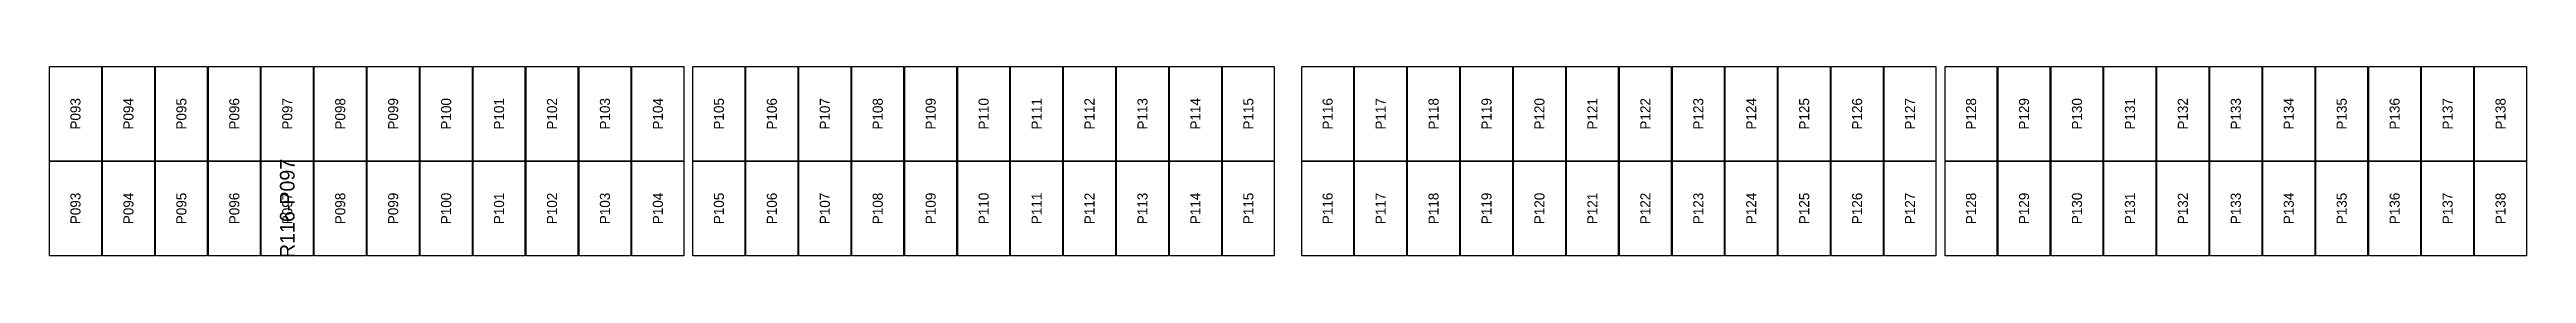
# Model space of a CAD drawing. Extents: x 296295 to 296770, y 651564 to 652121.
# Drawn here: x 296665.1 to 296719.3, y 651653.5 to 651657.6 of the extents above; entities that cross this region are included whole.
import ezdxf
from ezdxf.enums import TextEntityAlignment as Align

# ---------------------------------------------------------------- set-up
doc = ezdxf.new("R2010")
doc.units = 0

msp = doc.modelspace()

# ---------------------------------------------------------------- texts
at = {"layer": 'DEFECT_LABELS'}
msp.add_text('R116-P097', height=0.32, rotation=90, dxfattribs=at).set_placement((296670.322, 651654.534), align=Align.MIDDLE_CENTER)
at = {"layer": 'PANEL_POSITION'}
for s, p in [('P093', (296665.69, 651656.597)), ('P094', (296666.848, 651656.597)), ('P095', (296668.006, 651656.597)), ('P096', (296669.164, 651656.597)), ('P097', (296670.322, 651656.597)), ('P098', (296671.48, 651656.597)), ('P099', (296672.638, 651656.597)), ('P100', (296673.796, 651656.597)), ('P101', (296674.954, 651656.597)), ('P102', (296676.112, 651656.597)), ('P103', (296677.27, 651656.597)), ('P104', (296678.428, 651656.597)), ('P105', (296679.762, 651656.597)), ('P106', (296680.92, 651656.597)), ('P107', (296682.078, 651656.597)), ('P108', (296683.236, 651656.597)), ('P109', (296684.394, 651656.597)), ('P110', (296685.552, 651656.597)), ('P111', (296686.71, 651656.597)), ('P112', (296687.868, 651656.597)), ('P113', (296689.026, 651656.597)), ('P114', (296690.184, 651656.597)), ('P115', (296691.342, 651656.597)), ('P116', (296693.076, 651656.597)), ('P117', (296694.234, 651656.597)), ('P118', (296695.392, 651656.597)), ('P119', (296696.55, 651656.597)), ('P120', (296697.708, 651656.597)), ('P121', (296698.866, 651656.597)), ('P122', (296700.024, 651656.597)), ('P123', (296701.182, 651656.597)), ('P124', (296702.34, 651656.597)), ('P125', (296703.498, 651656.597)), ('P126', (296704.656, 651656.597)), ('P127', (296705.814, 651656.597)), ('P128', (296707.148, 651656.597)), ('P129', (296708.306, 651656.597)), ('P130', (296709.464, 651656.597)), ('P131', (296710.622, 651656.597)), ('P132', (296711.78, 651656.597)), ('P133', (296712.938, 651656.597)), ('P134', (296714.096, 651656.597)), ('P135', (296715.254, 651656.597)), ('P136', (296716.412, 651656.597)), ('P137', (296717.57, 651656.597)), ('P138', (296718.728, 651656.597)), ('P093', (296665.69, 651654.534)), ('P094', (296666.848, 651654.534)), ('P095', (296668.006, 651654.534)), ('P096', (296669.164, 651654.534)), ('P097', (296670.322, 651654.534)), ('P098', (296671.48, 651654.534)), ('P099', (296672.638, 651654.534)), ('P100', (296673.796, 651654.534)), ('P101', (296674.954, 651654.534)), ('P102', (296676.112, 651654.534)), ('P103', (296677.27, 651654.534)), ('P104', (296678.428, 651654.534)), ('P105', (296679.762, 651654.534)), ('P106', (296680.92, 651654.534)), ('P107', (296682.078, 651654.534)), ('P108', (296683.236, 651654.534)), ('P109', (296684.394, 651654.534)), ('P110', (296685.552, 651654.534)), ('P111', (296686.71, 651654.534)), ('P112', (296687.868, 651654.534)), ('P113', (296689.026, 651654.534)), ('P114', (296690.184, 651654.534)), ('P115', (296691.342, 651654.534)), ('P116', (296693.076, 651654.534)), ('P117', (296694.234, 651654.534)), ('P118', (296695.392, 651654.534)), ('P119', (296696.55, 651654.534)), ('P120', (296697.708, 651654.534)), ('P121', (296698.866, 651654.534)), ('P122', (296700.024, 651654.534)), ('P123', (296701.182, 651654.534)), ('P124', (296702.34, 651654.534)), ('P125', (296703.498, 651654.534)), ('P126', (296704.656, 651654.534)), ('P127', (296705.814, 651654.534)), ('P128', (296707.148, 651654.534)), ('P129', (296708.306, 651654.534)), ('P130', (296709.464, 651654.534)), ('P131', (296710.622, 651654.534)), ('P132', (296711.78, 651654.534)), ('P133', (296712.938, 651654.534)), ('P134', (296714.096, 651654.534)), ('P135', (296715.254, 651654.534)), ('P136', (296716.412, 651654.534)), ('P137', (296717.57, 651654.534)), ('P138', (296718.728, 651654.534))]:
    msp.add_text(s, height=0.22, rotation=90, dxfattribs=at).set_placement(p, align=Align.MIDDLE_CENTER)

# ---------------------------------------------------------------- linework, layer by layer
at = {"layer": 'DEFECTIVE_PANELS'}
msp.add_lwpolyline([(296669.755, 651655.566), (296670.889, 651655.566), (296670.889, 651653.503), (296669.755, 651653.503)], close=True, dxfattribs=at)
at = {"layer": 'PANELS_MASTER'}
for points in [[(296665.123, 651657.629), (296666.257, 651657.629), (296666.257, 651655.566), (296665.123, 651655.566)], [(296666.281, 651657.629), (296667.415, 651657.629), (296667.415, 651655.566), (296666.281, 651655.566)], [(296667.439, 651657.629), (296668.573, 651657.629), (296668.573, 651655.566), (296667.439, 651655.566)], [(296668.597, 651657.629), (296669.731, 651657.629), (296669.731, 651655.566), (296668.597, 651655.566)], [(296669.755, 651657.629), (296670.889, 651657.629), (296670.889, 651655.566), (296669.755, 651655.566)], [(296670.913, 651657.629), (296672.047, 651657.629), (296672.047, 651655.566), (296670.913, 651655.566)], [(296672.071, 651657.629), (296673.205, 651657.629), (296673.205, 651655.566), (296672.071, 651655.566)], [(296673.229, 651657.629), (296674.363, 651657.629), (296674.363, 651655.566), (296673.229, 651655.566)], [(296674.387, 651657.629), (296675.521, 651657.629), (296675.521, 651655.566), (296674.387, 651655.566)], [(296675.545, 651657.629), (296676.679, 651657.629), (296676.679, 651655.566), (296675.545, 651655.566)], [(296676.703, 651657.629), (296677.837, 651657.629), (296677.837, 651655.566), (296676.703, 651655.566)], [(296677.861, 651657.629), (296678.995, 651657.629), (296678.995, 651655.566), (296677.861, 651655.566)], [(296679.195, 651657.629), (296680.329, 651657.629), (296680.329, 651655.566), (296679.195, 651655.566)], [(296680.353, 651657.629), (296681.487, 651657.629), (296681.487, 651655.566), (296680.353, 651655.566)], [(296681.511, 651657.629), (296682.645, 651657.629), (296682.645, 651655.566), (296681.511, 651655.566)], [(296682.669, 651657.629), (296683.803, 651657.629), (296683.803, 651655.566), (296682.669, 651655.566)], [(296683.827, 651657.629), (296684.961, 651657.629), (296684.961, 651655.566), (296683.827, 651655.566)], [(296684.985, 651657.629), (296686.119, 651657.629), (296686.119, 651655.566), (296684.985, 651655.566)], [(296686.143, 651657.629), (296687.277, 651657.629), (296687.277, 651655.566), (296686.143, 651655.566)], [(296687.301, 651657.629), (296688.435, 651657.629), (296688.435, 651655.566), (296687.301, 651655.566)], [(296688.459, 651657.629), (296689.593, 651657.629), (296689.593, 651655.566), (296688.459, 651655.566)], [(296689.617, 651657.629), (296690.751, 651657.629), (296690.751, 651655.566), (296689.617, 651655.566)], [(296690.775, 651657.629), (296691.909, 651657.629), (296691.909, 651655.566), (296690.775, 651655.566)], [(296692.509, 651657.629), (296693.643, 651657.629), (296693.643, 651655.566), (296692.509, 651655.566)], [(296693.667, 651657.629), (296694.801, 651657.629), (296694.801, 651655.566), (296693.667, 651655.566)], [(296694.825, 651657.629), (296695.959, 651657.629), (296695.959, 651655.566), (296694.825, 651655.566)], [(296695.983, 651657.629), (296697.117, 651657.629), (296697.117, 651655.566), (296695.983, 651655.566)], [(296697.141, 651657.629), (296698.275, 651657.629), (296698.275, 651655.566), (296697.141, 651655.566)], [(296698.299, 651657.629), (296699.433, 651657.629), (296699.433, 651655.566), (296698.299, 651655.566)], [(296699.457, 651657.629), (296700.591, 651657.629), (296700.591, 651655.566), (296699.457, 651655.566)], [(296700.615, 651657.629), (296701.749, 651657.629), (296701.749, 651655.566), (296700.615, 651655.566)], [(296701.773, 651657.629), (296702.907, 651657.629), (296702.907, 651655.566), (296701.773, 651655.566)], [(296702.931, 651657.629), (296704.065, 651657.629), (296704.065, 651655.566), (296702.931, 651655.566)], [(296704.089, 651657.629), (296705.223, 651657.629), (296705.223, 651655.566), (296704.089, 651655.566)], [(296705.247, 651657.629), (296706.381, 651657.629), (296706.381, 651655.566), (296705.247, 651655.566)], [(296706.581, 651657.629), (296707.715, 651657.629), (296707.715, 651655.566), (296706.581, 651655.566)], [(296707.739, 651657.629), (296708.873, 651657.629), (296708.873, 651655.566), (296707.739, 651655.566)], [(296708.897, 651657.629), (296710.031, 651657.629), (296710.031, 651655.566), (296708.897, 651655.566)], [(296710.055, 651657.629), (296711.189, 651657.629), (296711.189, 651655.566), (296710.055, 651655.566)], [(296711.213, 651657.629), (296712.347, 651657.629), (296712.347, 651655.566), (296711.213, 651655.566)], [(296712.371, 651657.629), (296713.505, 651657.629), (296713.505, 651655.566), (296712.371, 651655.566)], [(296713.529, 651657.629), (296714.663, 651657.629), (296714.663, 651655.566), (296713.529, 651655.566)], [(296714.687, 651657.629), (296715.821, 651657.629), (296715.821, 651655.566), (296714.687, 651655.566)], [(296715.845, 651657.629), (296716.979, 651657.629), (296716.979, 651655.566), (296715.845, 651655.566)], [(296717.003, 651657.629), (296718.137, 651657.629), (296718.137, 651655.566), (296717.003, 651655.566)], [(296718.161, 651657.629), (296719.295, 651657.629), (296719.295, 651655.566), (296718.161, 651655.566)], [(296665.123, 651655.566), (296666.257, 651655.566), (296666.257, 651653.503), (296665.123, 651653.503)], [(296666.281, 651655.566), (296667.415, 651655.566), (296667.415, 651653.503), (296666.281, 651653.503)], [(296667.439, 651655.566), (296668.573, 651655.566), (296668.573, 651653.503), (296667.439, 651653.503)], [(296668.597, 651655.566), (296669.731, 651655.566), (296669.731, 651653.503), (296668.597, 651653.503)], [(296670.913, 651655.566), (296672.047, 651655.566), (296672.047, 651653.503), (296670.913, 651653.503)], [(296672.071, 651655.566), (296673.205, 651655.566), (296673.205, 651653.503), (296672.071, 651653.503)], [(296673.229, 651655.566), (296674.363, 651655.566), (296674.363, 651653.503), (296673.229, 651653.503)], [(296674.387, 651655.566), (296675.521, 651655.566), (296675.521, 651653.503), (296674.387, 651653.503)], [(296675.545, 651655.566), (296676.679, 651655.566), (296676.679, 651653.503), (296675.545, 651653.503)], [(296676.703, 651655.566), (296677.837, 651655.566), (296677.837, 651653.503), (296676.703, 651653.503)], [(296677.861, 651655.566), (296678.995, 651655.566), (296678.995, 651653.503), (296677.861, 651653.503)], [(296679.195, 651655.566), (296680.329, 651655.566), (296680.329, 651653.503), (296679.195, 651653.503)], [(296680.353, 651655.566), (296681.487, 651655.566), (296681.487, 651653.503), (296680.353, 651653.503)], [(296681.511, 651655.566), (296682.645, 651655.566), (296682.645, 651653.503), (296681.511, 651653.503)], [(296682.669, 651655.566), (296683.803, 651655.566), (296683.803, 651653.503), (296682.669, 651653.503)], [(296683.827, 651655.566), (296684.961, 651655.566), (296684.961, 651653.503), (296683.827, 651653.503)], [(296684.985, 651655.566), (296686.119, 651655.566), (296686.119, 651653.503), (296684.985, 651653.503)], [(296686.143, 651655.566), (296687.277, 651655.566), (296687.277, 651653.503), (296686.143, 651653.503)], [(296687.301, 651655.566), (296688.435, 651655.566), (296688.435, 651653.503), (296687.301, 651653.503)], [(296688.459, 651655.566), (296689.593, 651655.566), (296689.593, 651653.503), (296688.459, 651653.503)], [(296689.617, 651655.566), (296690.751, 651655.566), (296690.751, 651653.503), (296689.617, 651653.503)], [(296690.775, 651655.566), (296691.909, 651655.566), (296691.909, 651653.503), (296690.775, 651653.503)], [(296692.509, 651655.566), (296693.643, 651655.566), (296693.643, 651653.503), (296692.509, 651653.503)], [(296693.667, 651655.566), (296694.801, 651655.566), (296694.801, 651653.503), (296693.667, 651653.503)], [(296694.825, 651655.566), (296695.959, 651655.566), (296695.959, 651653.503), (296694.825, 651653.503)], [(296695.983, 651655.566), (296697.117, 651655.566), (296697.117, 651653.503), (296695.983, 651653.503)], [(296697.141, 651655.566), (296698.275, 651655.566), (296698.275, 651653.503), (296697.141, 651653.503)], [(296698.299, 651655.566), (296699.433, 651655.566), (296699.433, 651653.503), (296698.299, 651653.503)], [(296699.457, 651655.566), (296700.591, 651655.566), (296700.591, 651653.503), (296699.457, 651653.503)], [(296700.615, 651655.566), (296701.749, 651655.566), (296701.749, 651653.503), (296700.615, 651653.503)], [(296701.773, 651655.566), (296702.907, 651655.566), (296702.907, 651653.503), (296701.773, 651653.503)], [(296702.931, 651655.566), (296704.065, 651655.566), (296704.065, 651653.503), (296702.931, 651653.503)], [(296704.089, 651655.566), (296705.223, 651655.566), (296705.223, 651653.503), (296704.089, 651653.503)], [(296705.247, 651655.566), (296706.381, 651655.566), (296706.381, 651653.503), (296705.247, 651653.503)], [(296706.581, 651655.566), (296707.715, 651655.566), (296707.715, 651653.503), (296706.581, 651653.503)], [(296707.739, 651655.566), (296708.873, 651655.566), (296708.873, 651653.503), (296707.739, 651653.503)], [(296708.897, 651655.566), (296710.031, 651655.566), (296710.031, 651653.503), (296708.897, 651653.503)], [(296710.055, 651655.566), (296711.189, 651655.566), (296711.189, 651653.503), (296710.055, 651653.503)], [(296711.213, 651655.566), (296712.347, 651655.566), (296712.347, 651653.503), (296711.213, 651653.503)], [(296712.371, 651655.566), (296713.505, 651655.566), (296713.505, 651653.503), (296712.371, 651653.503)], [(296713.529, 651655.566), (296714.663, 651655.566), (296714.663, 651653.503), (296713.529, 651653.503)], [(296714.687, 651655.566), (296715.821, 651655.566), (296715.821, 651653.503), (296714.687, 651653.503)], [(296715.845, 651655.566), (296716.979, 651655.566), (296716.979, 651653.503), (296715.845, 651653.503)], [(296717.003, 651655.566), (296718.137, 651655.566), (296718.137, 651653.503), (296717.003, 651653.503)], [(296718.161, 651655.566), (296719.295, 651655.566), (296719.295, 651653.503), (296718.161, 651653.503)]]:
    msp.add_lwpolyline(points, close=True, dxfattribs=at)

msp.set_redraw_order([(e.dxf.handle, doc.entitydb.next_handle()) for e in msp.query("TEXT MTEXT ATTDEF DIMENSION ARC_DIMENSION")])  # texts and dimensions are drawn at this point

doc.saveas('drawing.dxf')
